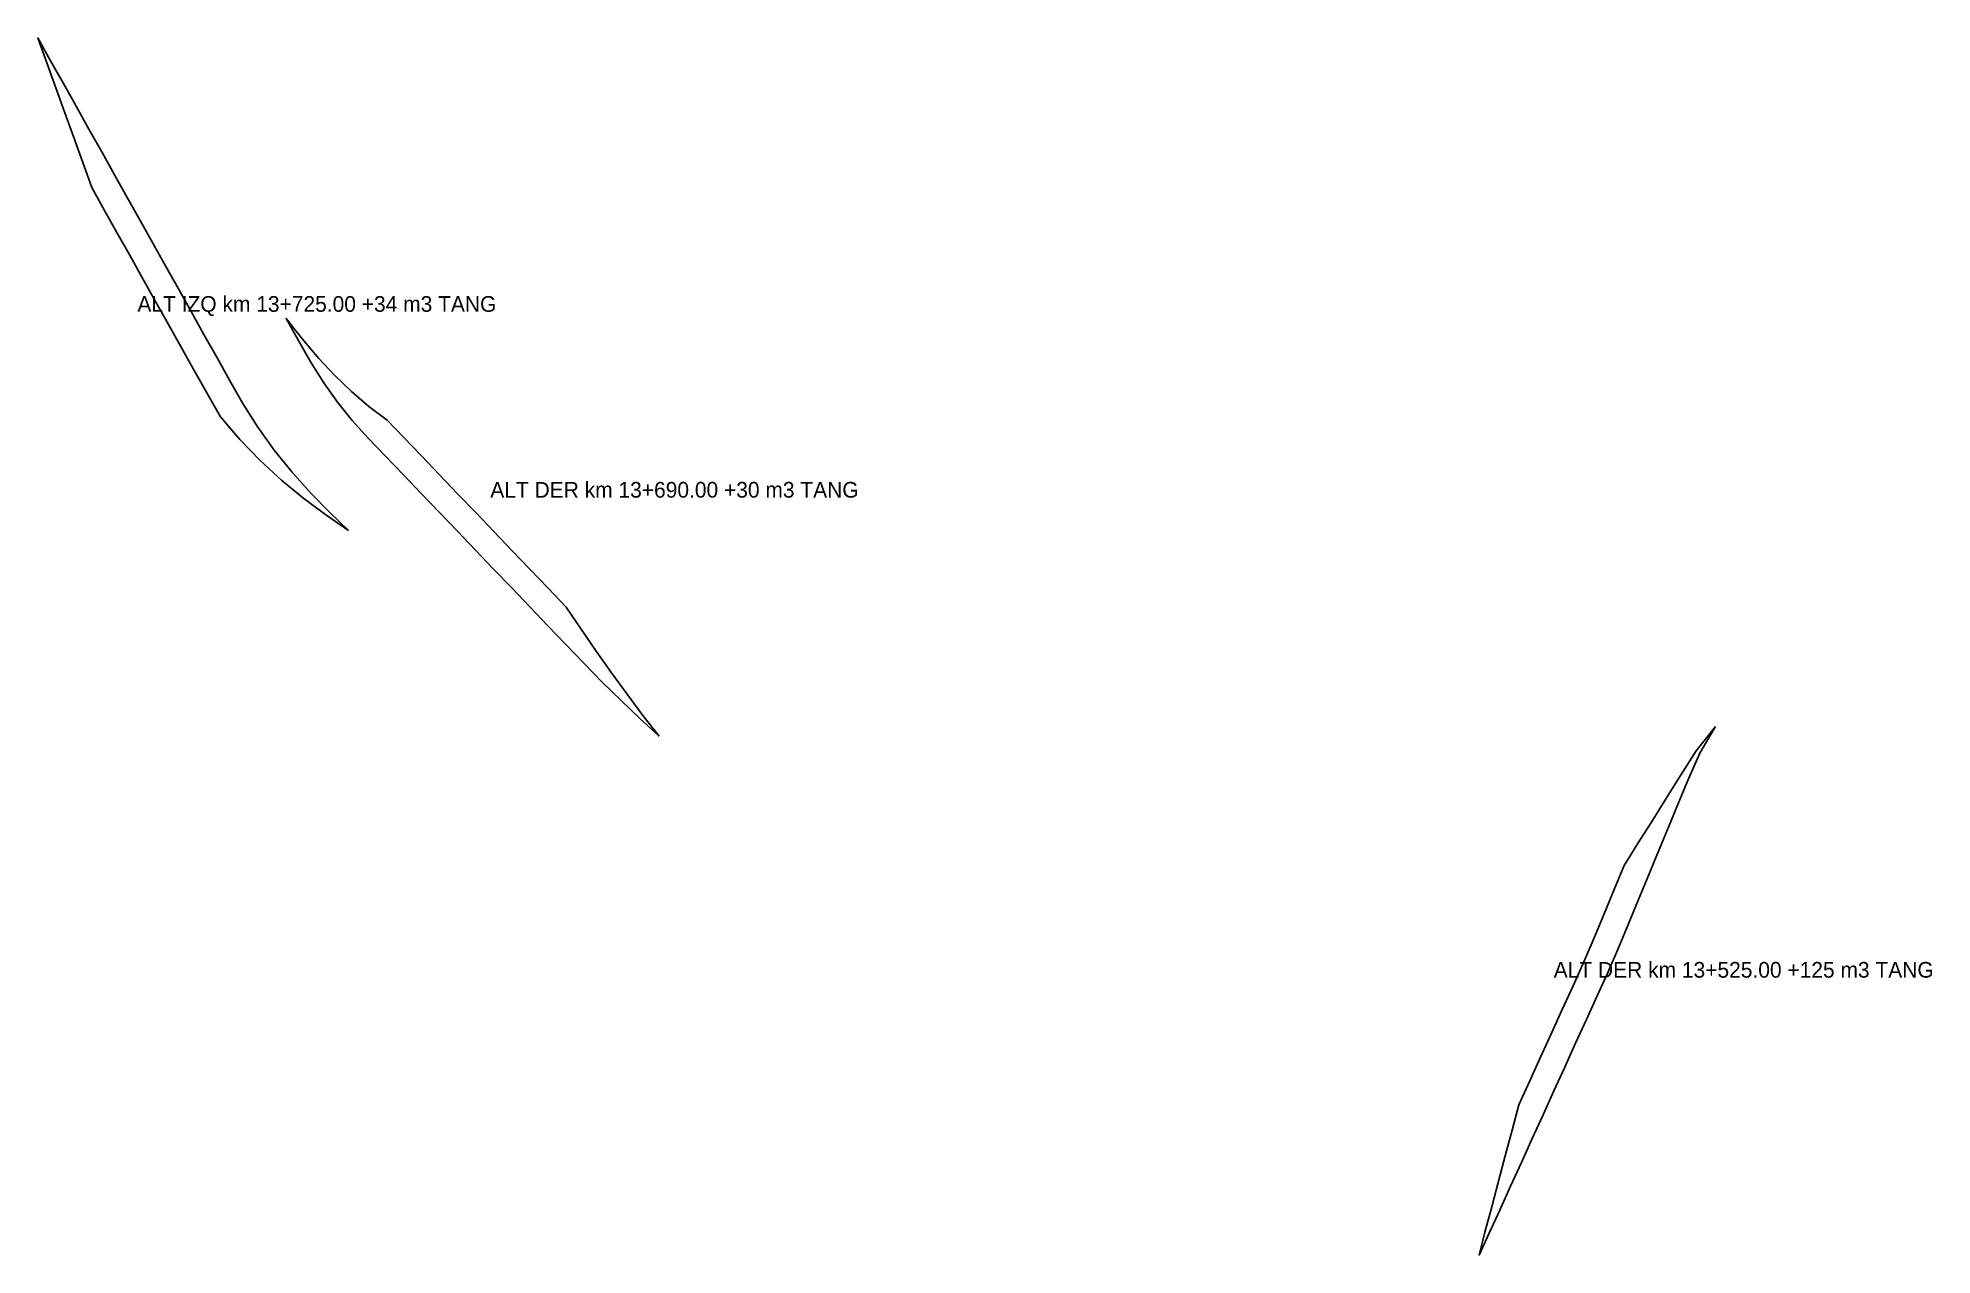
# Model space of a CAD drawing. Extents: x 598419 to 612853, y 9471396 to 9478612.
# Drawn here: x 605848 to 606029.2, y 9473195.1 to 9473311.4 of the extents above; entities that cross this region are included whole.
import ezdxf

# ---------------------------------------------------------------- set-up
doc = ezdxf.new("R2010")
doc.units = 0
doc.layers.add('ENSANCHE_ALTERNATIVAS', color=8, linetype='CONTINUOUS')

msp = doc.modelspace()

# ---------------------------------------------------------------- texts
at = {"layer": 'ENSANCHE_ALTERNATIVAS'}
for s, p in [('ALT IZQ km 13+725.00 +34 m3 TANG', (605857.4857, 9473285.2511)), ('ALT DER km 13+690.00 +30 m3 TANG', (605891.2446, 9473267.4834)), ('ALT DER km 13+525.00 +125 m3 TANG', (605992.9684, 9473221.5848))]:
    msp.add_text(s, height=1.5, dxfattribs=at).set_placement(p)

# ---------------------------------------------------------------- linework, layer by layer
at = {"layer": 'ENSANCHE_ALTERNATIVAS'}
for points in [[(605877.6744, 9473264.3257), (605875.8862, 9473266.0728), (605874.0319, 9473267.9358), (605872.2422, 9473269.9347), (605870.5663, 9473272.0299), (605869.0093, 9473274.2149), (605867.576, 9473276.4829), (605866.3004, 9473278.7281), (605865.0781, 9473280.9089), (605863.8558, 9473283.0897), (605862.6335, 9473285.2705), (605861.4112, 9473287.4513), (605860.1888, 9473289.6321), (605858.9665, 9473291.8129), (605857.7442, 9473293.9937), (605856.5219, 9473296.1746), (605855.2996, 9473298.3554), (605854.0773, 9473300.5362), (605852.8549, 9473302.717), (605851.6326, 9473304.8978), (605850.4103, 9473307.0786), (605849.188, 9473309.2594), (605847.9657, 9473311.4402), (605847.9657, 9473311.4402), (605848.8245, 9473309.0557), (605849.6834, 9473306.6712), (605850.5422, 9473304.2866), (605851.4011, 9473301.9021), (605852.2599, 9473299.5176), (605853.1188, 9473297.1331), (605854.3411, 9473294.9522), (605855.5634, 9473292.7714), (605856.7857, 9473290.5906), (605858.008, 9473288.4098), (605859.2304, 9473286.229), (605860.4527, 9473284.0482), (605861.675, 9473281.8674), (605862.8973, 9473279.6866), (605864.1196, 9473277.5057), (605865.4264, 9473275.2066), (605867.2797, 9473273.0534), (605869.2364, 9473271.0253), (605871.2881, 9473269.1271), (605873.4267, 9473267.3629), (605875.595, 9473265.7747), (605877.6744, 9473264.3257)], [(605907.4035, 9473244.6713), (605905.557, 9473246.3588), (605903.7455, 9473248.0819), (605901.9572, 9473249.829), (605900.2099, 9473251.6179), (605898.4799, 9473253.4246), (605896.7499, 9473255.2313), (605895.0199, 9473257.0379), (605893.2899, 9473258.8446), (605891.5599, 9473260.6513), (605889.8299, 9473262.4579), (605888.0999, 9473264.2646), (605886.3699, 9473266.0713), (605884.6399, 9473267.878), (605882.9099, 9473269.6846), (605881.1799, 9473271.4913), (605879.5513, 9473273.161), (605878.0446, 9473274.8464), (605876.6332, 9473276.6124), (605875.3207, 9473278.453), (605874.1111, 9473280.363), (605872.9301, 9473282.4439), (605871.7078, 9473284.6247), (605871.7078, 9473284.6247), (605873.2936, 9473282.6476), (605874.8277, 9473280.7884), (605876.3584, 9473279.1498), (605877.9631, 9473277.6169), (605879.6347, 9473276.1925), (605881.3668, 9473274.8797), (605882.927, 9473273.2795), (605884.657, 9473271.4729), (605886.387, 9473269.6662), (605888.117, 9473267.8595), (605889.847, 9473266.0528), (605891.577, 9473264.2462), (605893.307, 9473262.4395), (605895.037, 9473260.6328), (605896.767, 9473258.8262), (605898.497, 9473257.0195), (605899.9358, 9473254.9148), (605901.3746, 9473252.8101), (605902.8308, 9473250.7231), (605904.3278, 9473248.678), (605905.8482, 9473246.6568), (605907.4035, 9473244.6713)], [(606008.4388, 9473245.613), (606006.969, 9473243.1007), (606005.8605, 9473240.5941), (606004.9017, 9473238.2852), (606003.9429, 9473235.9764), (606002.9841, 9473233.6676), (606002.0254, 9473231.3587), (606001.0666, 9473229.0499), (606000.1078, 9473226.741), (605999.149, 9473224.4322), (605998.16, 9473222.1359), (605997.1243, 9473219.859), (605996.0885, 9473217.5821), (605995.0528, 9473215.3053), (605994.0171, 9473213.0284), (605992.9813, 9473210.7515), (605991.9456, 9473208.4746), (605990.9098, 9473206.1977), (605989.8741, 9473203.9209), (605988.8383, 9473201.644), (605987.8026, 9473199.3671), (605986.7669, 9473197.0902), (605985.8356, 9473195.0566), (605985.8356, 9473195.0566), (605986.3821, 9473197.25), (605987.033, 9473199.6867), (605987.6839, 9473202.1234), (605988.3349, 9473204.56), (605988.9858, 9473206.9967), (605989.6367, 9473209.4334), (605990.6725, 9473211.7103), (605991.7082, 9473213.9872), (605992.744, 9473216.264), (605993.7797, 9473218.5409), (605994.8154, 9473220.8178), (605995.8512, 9473223.0947), (605996.8402, 9473225.391), (605997.799, 9473227.6998), (605998.7577, 9473230.0087), (605999.7165, 9473232.3175), (606001.0601, 9473234.4665), (606002.4037, 9473236.6156), (606003.7473, 9473238.7646), (606005.0909, 9473240.9137), (606006.597, 9473243.2883), (606008.4388, 9473245.613)]]:
    msp.add_lwpolyline(points, close=True, dxfattribs=at)

msp.set_redraw_order([(e.dxf.handle, doc.entitydb.next_handle()) for e in msp.query("TEXT MTEXT ATTDEF DIMENSION ARC_DIMENSION")])  # texts and dimensions are drawn at this point

doc.saveas('drawing.dxf')
